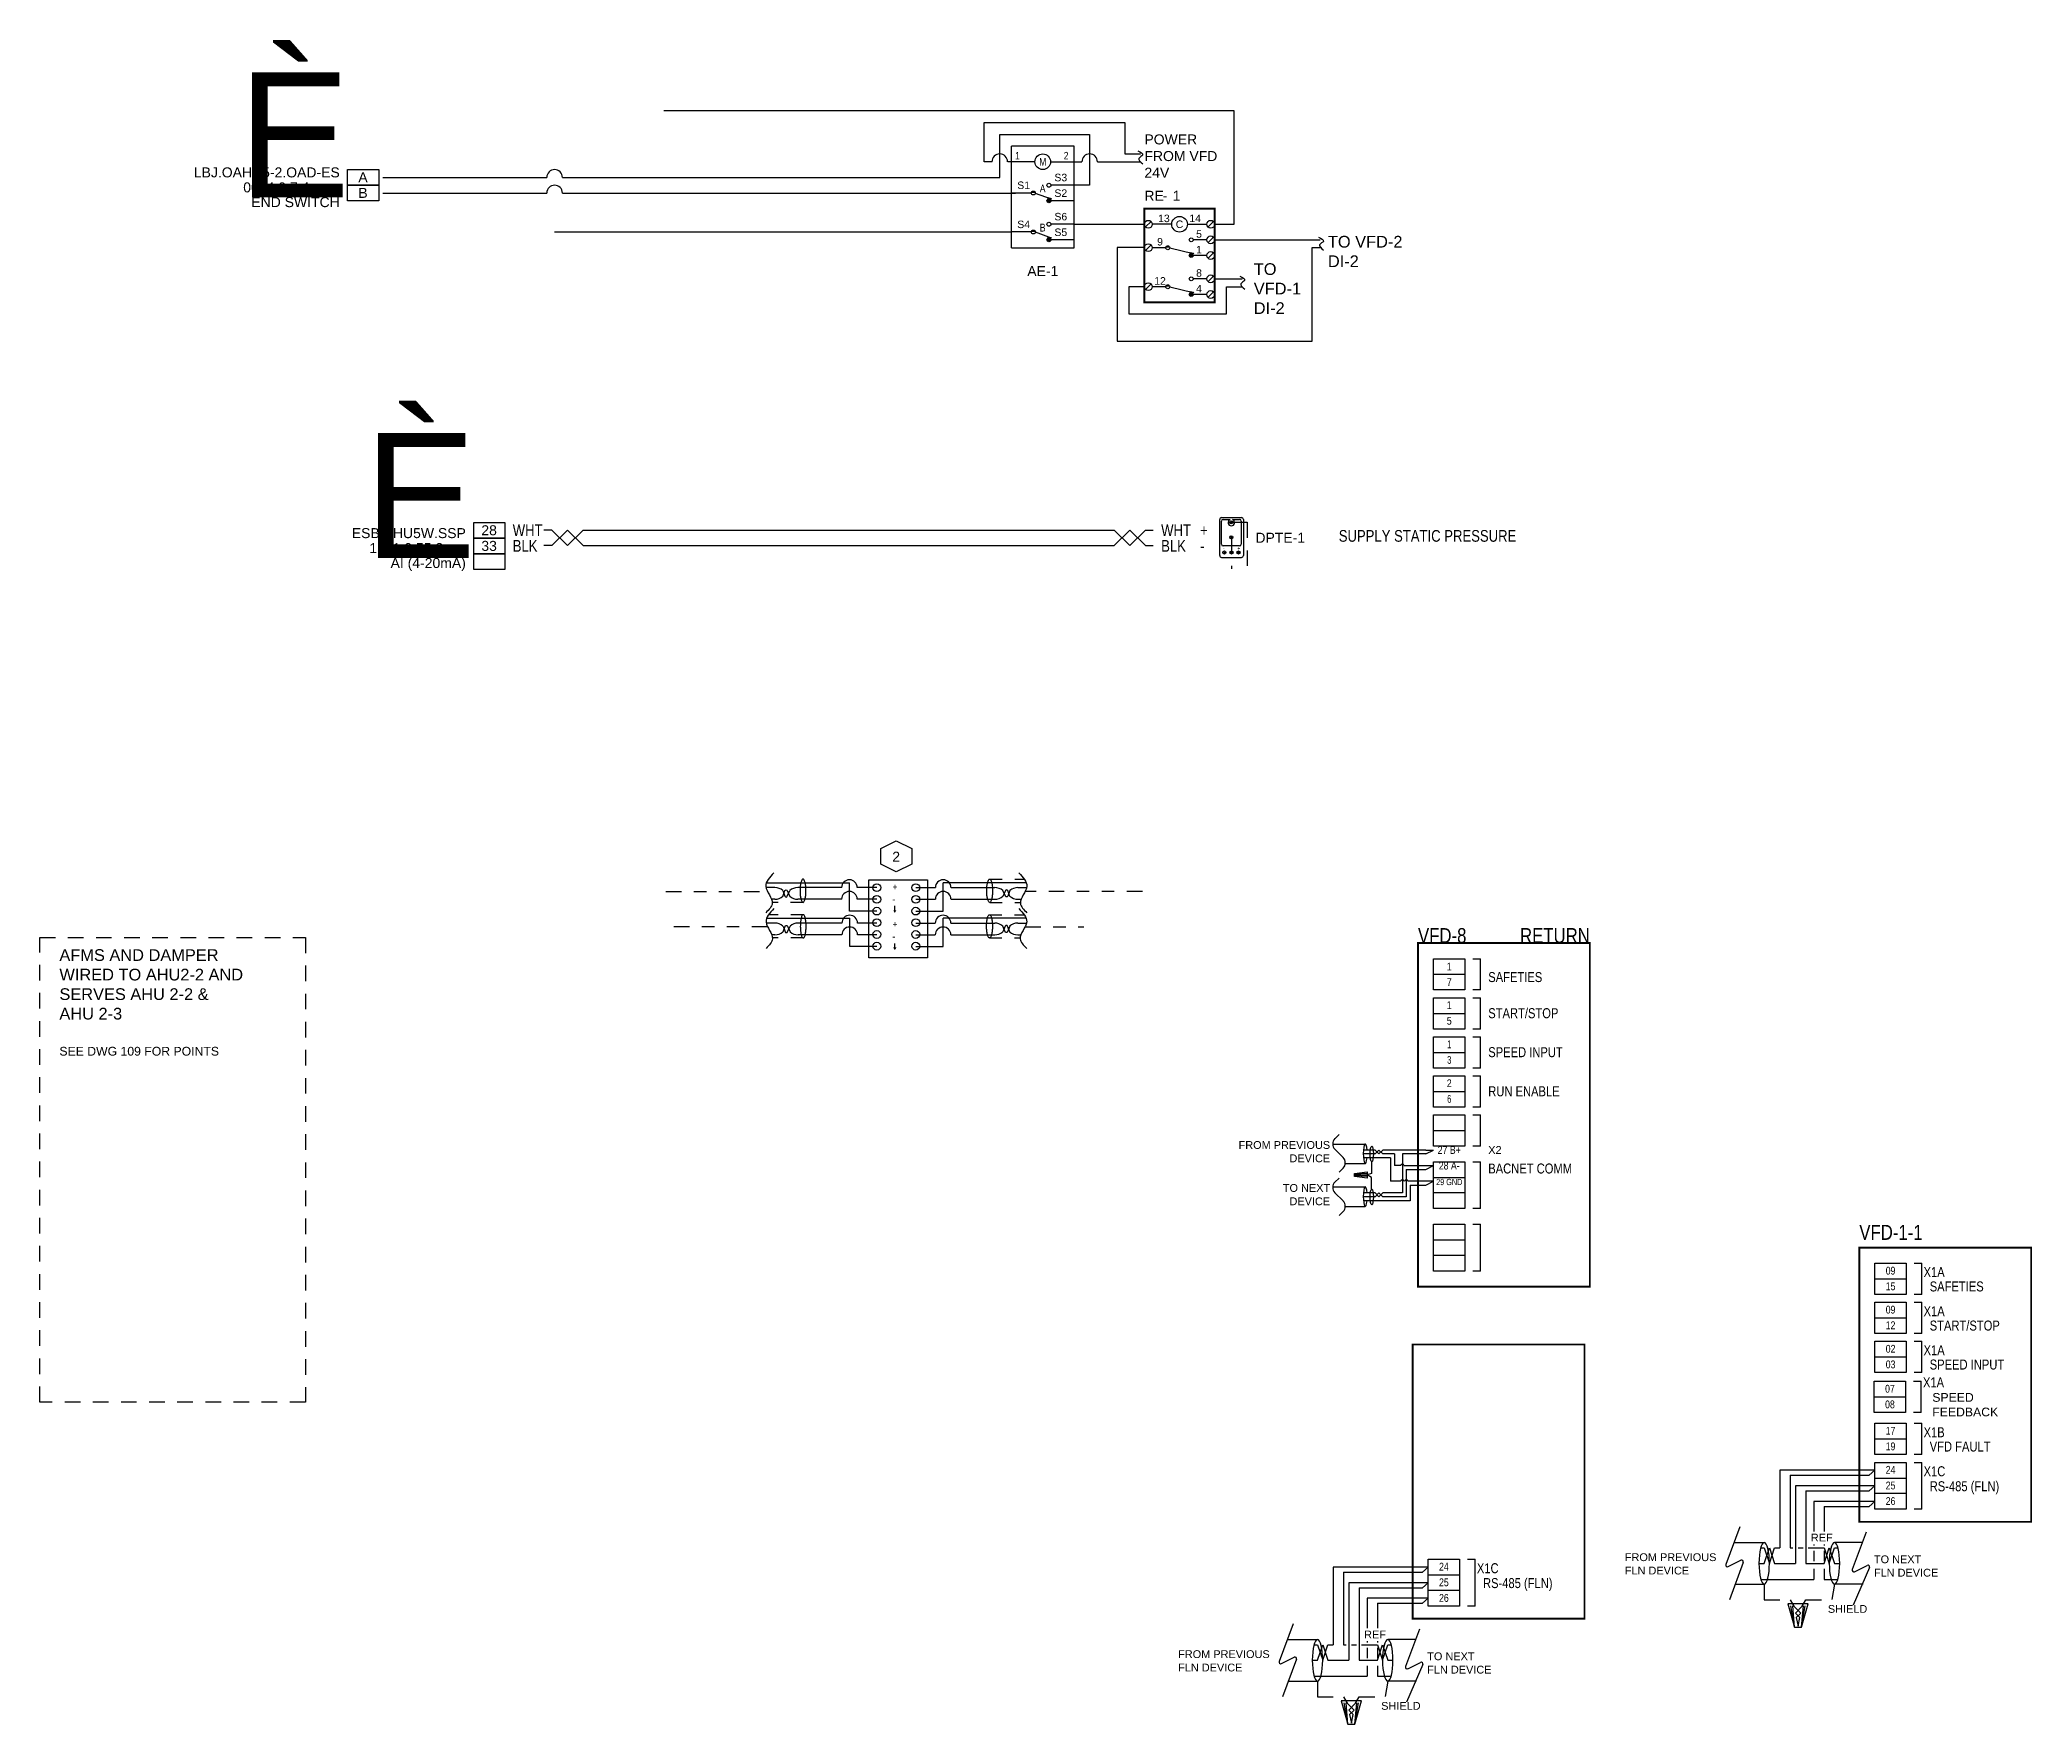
# Model space of a CAD drawing. Header units: inches. Extents: x 2 to 34.6, y 1.2 to 19.3.
# Drawn here: x 18.66 to 34.6, y 1.19 to 14.67 of the extents above; entities that cross this region are included whole.
import ezdxf
from ezdxf.enums import TextEntityAlignment as Align

# ---------------------------------------------------------------- set-up
doc = ezdxf.new("R2010")
doc.units = ezdxf.units.IN
doc.header["$LTSCALE"] = 0.25
doc.header["$MEASUREMENT"] = 0
for name, pattern in [('BLN', [1.25, 0.5, -0.25, 0, -0.25, 0, -0.25]), ('DASHED', [0.75, 0.5, -0.25]), ('PNEU', [0.09375, 0.0625, -0.03125])]:
    doc.linetypes.add(name, pattern=pattern)
for name, color, linetype in [('BLN', 5, 'BLN'), ('ELECTRIC', 1, 'Continuous'), ('MECHSYS', 7, 'Continuous'), ('SHIELD', 130, 'DASHED'), ('WIRE', 1, 'Continuous')]:
    doc.layers.add(name, color=color, linetype=linetype)
doc.styles.add('NEWTXT', font='newtxt')
doc.styles.get("Standard").update_dxf_attribs({"font": 'arial.ttf'})

msp = doc.modelspace()

# ---------------------------------------------------------------- texts
at = {"color": 3, "linetype": 'DASHED', "width": 0.8}
for s, p in [('WHT', (22.445, 10.699)), ('WHT', (27.633, 10.699)), ('+', (27.945, 10.699)), ('BLK', (22.445, 10.574)), ('BLK', (27.633, 10.574)), ('-', (27.945, 10.574))]:
    msp.add_text(s, height=0.0938, dxfattribs=at).set_placement(p)
at = {"color": 1, "width": 0.8}
msp.add_text('SUPPLY STATIC PRESSURE', height=0.09375, dxfattribs=at).set_placement((29.054, 10.654))
at = {"color": 7, "linetype": 'DASHED', "width": 0.8}
msp.add_text('VFD-1-1', height=0.12, dxfattribs=at).set_placement((33.219, 5.067))
at = {"color": 1, "linetype": 'DASHED', "width": 0.8}
for s, p in [('09', (33.469, 4.789)), ('15', (33.469, 4.664)), ('09', (33.469, 4.477)), ('12', (33.469, 4.352)), ('02', (33.469, 4.164)), ('03', (33.469, 4.039)), ('07', (33.464, 3.844)), ('08', (33.464, 3.719)), ('17', (33.469, 3.508)), ('19', (33.469, 3.383)), ('24', (33.469, 3.195)), ('25', (33.469, 3.07)), ('26', (33.469, 2.945)), ('24', (29.895, 2.42)), ('25', (29.895, 2.295)), ('26', (29.895, 2.17))]:
    msp.add_text(s, height=0.0625, dxfattribs=at).set_placement(p, align=Align.CENTER)
at = {"color": 7, "linetype": 'Continuous', "width": 0.8}
for s, p in [('X1A', (33.733, 4.769)), ('SAFETIES', (33.782, 4.654)), ('X1A', (33.733, 4.456)), ('START/STOP', (33.782, 4.341)), ('X1A', (33.733, 4.144)), ('SPEED INPUT', (33.782, 4.029)), ('X1A', (33.728, 3.886)), ('X1B', (33.733, 3.487)), ('VFD FAULT', (33.782, 3.373)), ('X1C', (33.733, 3.175)), ('RS-485 (FLN)', (33.782, 3.055)), ('X1C', (30.159, 2.399)), ('RS-485 (FLN)', (30.208, 2.28))]:
    msp.add_text(s, height=0.08, dxfattribs=at).set_placement(p)
at = {"layer": 'MECHSYS', "color": 7}
for s, p in [('FROM PREVIOUS', (28.985, 5.795)), ('DEVICE', (28.985, 5.688)), ('TO NEXT', (28.985, 5.451)), ('DEVICE', (28.985, 5.344))]:
    msp.add_text(s, height=0.0625, dxfattribs=at).set_placement(p, align=Align.RIGHT)
at = {"layer": 'MECHSYS'}
msp.add_text('X2', height=0.0625, dxfattribs=at).set_placement((30.25, 5.755))
at = {"layer": 'MECHSYS', "attachment_point": 1}
for s, width, heights, insert, char_height in [('POWER FROM VFD 24V', 0.71875, [0], (27.499, 13.914), 0.08), ('TO VFD-2 DI-2', 0.71875, [0], (28.967, 13.102), 0.09375), ('TO VFD-1 DI-2', 0.40625, [0], (28.374, 12.883), 0.09375), ('+', 0.06222, [0.0521], (25.483, 7.917), 0.05), ('-', 0.06222, [0.0521], (25.483, 7.818), 0.05), ('+', 0.06222, [0.0521], (25.483, 7.619), 0.05), ('-', 0.06222, [0.0521], (25.483, 7.52), 0.05), ('AFMS AND DAMPER WIRED TO AHU2-2 AND SERVES AHU 2-2 & AHU 2-3\\P\\P{\\H0.74667x;SEE DWG 109 FOR POINTS}', 1.5, [0], (18.818, 7.393), 0.09375), ('SPEED FEEDBACK', 0.75, [0], (33.803, 3.841), 0.07)]:
    msp.add_mtext_dynamic_manual_height_columns(s, width=width, gutter_width=0.469, heights=heights, dxfattribs=dict(at, insert=insert, char_height=char_height))

# ---------------------------------------------------------------- blocks, each defined once
blk = doc.blocks.new('_SYSPTDI')
at = {"color": 1, "linetype": 'Continuous'}
for p, q in [((-0.25, 0.25), (0, 0.25)), ((-0.25, 0.125), (-0.25, 0.25)), ((0, 0.25), (0, 0.125)), ((-0.25, 0.125), (0, 0.125)), ((0, 0.125), (-0.25, 0.125)), ((-0.25, 0), (-0.25, 0.125)), ((0, 0), (-0.25, 0)), ((0, 0.125), (0, 0))]:
    blk.add_line(p, q, dxfattribs=at)
at = {"color": 7, "linetype": 'Continuous', "style": 'NEWTXT', "flags": 8}
blk.add_attdef('%%200', (-1.125, 0.028), '', height=1, dxfattribs=at)
at = {"color": 4, "linetype": 'Continuous', "flags": 8}
blk.add_attdef('PTNAME', text='', height=0.08, dxfattribs=at).set_placement((-0.313, 0.188), align=Align.RIGHT)
at = {"color": 1, "linetype": 'Continuous'}
for tag, p in [('TERM1', (-0.126, 0.188)), ('TERM2', (-0.126, 0.063))]:
    blk.add_attdef(tag, text='', height=0.08, dxfattribs=at).set_placement(p, align=Align.MIDDLE)
at = {"color": 7, "linetype": 'Continuous', "flags": 8}
for tag, p in [('T', (-1.085, 0.068)), ('CC', (-0.965, 0.068)), ('L', (-0.765, 0.068)), ('SS', (-0.655, 0.068)), ('PP', (-0.445, 0.068))]:
    blk.add_attdef(tag, p, '', height=0.08, dxfattribs=at)
blk.add_attdef('POINFUNC', text='', height=0.08, dxfattribs=at).set_placement((-0.312, -0.051), align=Align.RIGHT)
blk = doc.blocks.new('E2PACT24V')
for p, q in [((0.25, 0.125), (-0.25, 0.125)), ((-0.25, -0.688), (-0.25, 0.125)), ((0.25, -0.688), (0.25, 0.125)), ((-0.25, -0.688), (0.25, -0.688))]:
    blk.add_line(p, q)
at = {"color": 1}
for p, q in [((-0.062, 0), (-0.25, 0)), ((0.062, 0), (0.25, 0)), ((-0.091, -0.25), (-0.25, -0.25)), ((-0.06, -0.25), (0.066, -0.297)), ((0.04, -0.287), (0.038, -0.293)), ((0.038, -0.293), (0.065, -0.3)), ((0.04, -0.287), (0.066, -0.294)), ((0.25, -0.188), (0.065, -0.188)), ((0.066, -0.294), (0.065, -0.3)), ((0.25, -0.312), (0.065, -0.312)), ((-0.091, -0.562), (-0.25, -0.562)), ((-0.06, -0.562), (0.066, -0.609)), ((0.04, -0.6), (0.038, -0.606)), ((0.038, -0.606), (0.065, -0.612)), ((0.04, -0.6), (0.066, -0.607)), ((0.25, -0.5), (0.065, -0.5)), ((0.066, -0.607), (0.065, -0.612)), ((0.25, -0.625), (0.065, -0.625))]:
    blk.add_line(p, q, dxfattribs=at)
at = {"color": 1, "const_width": 0.0156}
for points in [[(-0.068, -0.25, 1), (-0.083, -0.25, 1)], [(-0.068, -0.562, 1), (-0.083, -0.562, 1)]]:
    blk.add_lwpolyline(points, format="xyb", dxfattribs=at)
for points in [[(0.042, -0.312, 1), (0.057, -0.312, 1)], [(0.042, -0.625, 1), (0.057, -0.625, 1)]]:
    blk.add_lwpolyline(points, format="xyb", close=True, dxfattribs=at)
at = {"color": 1}
for centre, radius in [((0, 0), 0.0625), ((-0.076, -0.25), 0.0156), ((0.049, -0.188), 0.0156), ((0.049, -0.312), 0.0156), ((-0.076, -0.562), 0.0156), ((0.049, -0.5), 0.0156), ((0.049, -0.625), 0.0156)]:
    blk.add_circle(centre, radius, dxfattribs=at)
at = {"width": 0.8}
for s, p in [('M', (0, 0)), ('A', (-0.001, -0.214)), ('B', (-0.001, -0.527))]:
    blk.add_text(s, height=0.0625, dxfattribs=at).set_placement(p, align=Align.MIDDLE)
at = {"width": 0.8, "flags": 8}
blk.add_attdef('LINE', (-0.221, 0.019), '', height=0.06, dxfattribs=at)
blk.add_attdef('NEUTRAL', text='', height=0.06, dxfattribs=at).set_placement((0.205, 0.019), align=Align.RIGHT)
at = {"flags": 8}
for p in [(-0.153, -0.189), (0.144, -0.127), (0.144, -0.252), (-0.153, -0.501), (0.144, -0.439), (0.144, -0.564)]:
    blk.add_attdef('TAG', text='', height=0.06, dxfattribs=at).set_placement(p, align=Align.MIDDLE)
at = {"color": 1}
for tag, p in [('AE', (0, -0.875)), ('DESC', (0, -1))]:
    blk.add_attdef(tag, text='', height=0.08, dxfattribs=at).set_placement(p, align=Align.MIDDLE)
blk = doc.blocks.new('SCREW')
blk.add_line((-0.022, -0.022), (0.022, 0.022))
blk.add_circle((0, 0), 0.0312)
blk = doc.blocks.new('_EREGP2P')
at = {"color": 1}
for p, q in [((-0.062, 0), (-0.219, 0)), ((0.062, 0), (0.219, 0)), ((0.219, -0.125), (0.109, -0.125)), ((-0.109, -0.188), (-0.219, -0.188)), ((-0.078, -0.188), (0.11, -0.234)), ((0.084, -0.225), (0.082, -0.231)), ((0.082, -0.231), (0.109, -0.237)), ((0.084, -0.225), (0.111, -0.232)), ((0.111, -0.232), (0.109, -0.237)), ((0.219, -0.25), (0.109, -0.25)), ((0.219, -0.437), (0.109, -0.437)), ((-0.109, -0.5), (-0.219, -0.5)), ((-0.078, -0.5), (0.11, -0.547)), ((0.084, -0.537), (0.082, -0.543)), ((0.082, -0.543), (0.109, -0.55)), ((0.084, -0.537), (0.111, -0.544)), ((0.111, -0.544), (0.109, -0.55)), ((0.219, -0.562), (0.109, -0.562))]:
    blk.add_line(p, q, dxfattribs=at)
at = {"const_width": 0.015}
blk.add_lwpolyline([(-0.281, 0.125), (-0.281, -0.625), (0.281, -0.625), (0.281, 0.125)], close=True, dxfattribs=at)
at = {"color": 1, "const_width": 0.0156}
for points in [[(-0.086, -0.188, 1), (-0.102, -0.188, 1)], [(-0.086, -0.5, 1), (-0.102, -0.5, 1)]]:
    blk.add_lwpolyline(points, format="xyb", dxfattribs=at)
for points in [[(0.086, -0.25, 1), (0.102, -0.25, 1)], [(0.086, -0.562, 1), (0.102, -0.562, 1)]]:
    blk.add_lwpolyline(points, format="xyb", close=True, dxfattribs=at)
at = {"color": 1}
for centre, radius in [((0, 0), 0.0625), ((0.094, -0.125), 0.0156), ((-0.094, -0.188), 0.0156), ((0.094, -0.25), 0.0156), ((0.094, -0.437), 0.0156), ((-0.094, -0.5), 0.0156), ((0.094, -0.562), 0.0156)]:
    blk.add_circle(centre, radius, dxfattribs=at)
at = {"layer": 'MECHSYS'}
blk.add_point((-0.281, 0.125), dxfattribs=at)
at = {"color": 1}
for p in [(-0.25, 0), (0.25, 0), (-0.25, -0.188), (0.25, -0.125), (0.25, -0.25), (-0.25, -0.5), (0.25, -0.437), (0.25, -0.562)]:
    blk.add_blockref('SCREW', p, dxfattribs=at)
for tag, p, height, flags in [('C1', (-0.44, 0.409), 0.001, 9), ('R', (-0.361, 0.188), 0.08, 8), ('C2', (0.345, 0.174), 0.001, 9)]:
    blk.add_attdef(tag, p, '', height=height, dxfattribs=dict(flags=flags))
at = {"color": 1, "flags": 8}
for tag, p in [('CS', (-0.281, 0.188)), ('-', (-0.135, 0.187))]:
    blk.add_attdef(tag, p, '', height=0.08, dxfattribs=at)
at = {"color": 1}
blk.add_attdef('NNN', (-0.055, 0.188), '', height=0.08, dxfattribs=at)
at = {"color": 6, "flags": 8}
blk.add_attdef('QTY', (0.138, 0.187), '', height=0.08, dxfattribs=at)
at = {"flags": 8}
for tag, p in [('COIL-L', (-0.125, 0.047)), ('COIL', (0, 0)), ('COIL-R', (0.125, 0.047)), ('TAG', (-0.156, -0.141)), ('TAG', (0.156, -0.078)), ('TAG', (0.156, -0.203)), ('TAG', (-0.156, -0.453)), ('TAG', (0.156, -0.391)), ('TAG', (0.156, -0.516))]:
    blk.add_attdef(tag, text='', height=0.06, dxfattribs=at).set_placement(p, align=Align.MIDDLE)
at = {"layer": 'MECHSYS', "flags": 9}
blk.add_attdef('PARTNO', (-0.262, 0.315), '', height=0.08, dxfattribs=at)
blk = doc.blocks.new('_SYSPTAI')
at = {"color": 1, "linetype": 'Continuous'}
for p, q in [((-0.25, 0.375), (0, 0.375)), ((-0.25, 0.25), (-0.25, 0.375)), ((0, 0.375), (0, 0.25)), ((-0.25, 0.25), (0, 0.25)), ((0, 0.25), (-0.25, 0.25)), ((-0.25, 0.125), (-0.25, 0.25)), ((0, 0.25), (0, 0.125)), ((-0.25, 0.125), (0, 0.125)), ((0, 0.125), (-0.25, 0.125)), ((-0.25, 0), (-0.25, 0.125)), ((0, 0), (-0.25, 0)), ((0, 0.125), (0, 0))]:
    blk.add_line(p, q, dxfattribs=at)
at = {"color": 7, "linetype": 'Continuous', "style": 'NEWTXT', "flags": 8}
blk.add_attdef('%%200', (-1.125, 0.09), '', height=1, dxfattribs=at)
at = {"color": 4, "linetype": 'Continuous', "flags": 8}
blk.add_attdef('PTNAME', text='', height=0.08, dxfattribs=at).set_placement((-0.313, 0.25), align=Align.RIGHT)
at = {"color": 1, "linetype": 'Continuous'}
for tag, p in [('TERM1', (-0.126, 0.313)), ('TERM2', (-0.126, 0.188)), ('TERM3', (-0.126, 0.063))]:
    blk.add_attdef(tag, text='', height=0.08, dxfattribs=at).set_placement(p, align=Align.MIDDLE)
at = {"color": 7, "linetype": 'Continuous', "flags": 8}
for tag, p in [('T', (-1.085, 0.13)), ('CC', (-0.965, 0.13)), ('L', (-0.765, 0.13)), ('SS', (-0.655, 0.13)), ('PP', (-0.445, 0.13))]:
    blk.add_attdef(tag, p, '', height=0.08, dxfattribs=at)
blk.add_attdef('POINFUNC', text='', height=0.08, dxfattribs=at).set_placement((-0.312, 0.011), align=Align.RIGHT)
blk = doc.blocks.new('DPTE')
for p, q in [((0.031, 0.084), (0.031, -0.204)), ((0.046, -0.114), (0.046, 0.072)), ((0.047, 0.1), (0.205, 0.1)), ((0.058, 0.084), (0.114, 0.084)), ((0.134, 0.084), (0.191, 0.084)), ((0.204, 0.072), (0.204, -0.114)), ((0.221, 0.084), (0.221, -0.204)), ((0.191, -0.127), (0.058, -0.127)), ((0.047, -0.219), (0.205, -0.219)), ((0.061, -0.189), (0.077, -0.172)), ((0.118, -0.189), (0.134, -0.172)), ((0.173, -0.189), (0.19, -0.172))]:
    blk.add_line(p, q)
at = {"color": 3, "linetype": 'DASHED'}
for p, q in [((0.125, 0.062), (0.25, 0.062)), ((0.25, 0.062), (0.25, -0.312)), ((0.125, -0.062), (0.125, -0.312))]:
    blk.add_line(p, q, dxfattribs=at)
for centre, radius in [((0.124, 0.061), 0.0124), ((0.124, 0.06), 0.00619), ((0.124, -0.058), 0.0124), ((0.124, -0.058), 0.00619), ((0.069, -0.18), 0.0124), ((0.126, -0.18), 0.0124), ((0.182, -0.18), 0.0124)]:
    blk.add_circle(centre, radius)
for centre, radius, start, end in [((0.047, 0.084), 0.0158, 90, 180), ((0.058, 0.072), 0.0127, 90, 180), ((0.124, 0.06), 0.0261, 113.0589, 66.9411), ((0.191, 0.072), 0.0127, 0, 90), ((0.205, 0.084), 0.0158, 0, 90), ((0.058, -0.114), 0.0127, 180, 270), ((0.191, -0.114), 0.0127, 270, 0), ((0.047, -0.204), 0.0158, 180, 270), ((0.205, -0.204), 0.0158, 270, 0)]:
    blk.add_arc(centre, radius, start, end)
for s, p in [('-', (0.058, -0.161)), ('+', (0.173, -0.16))]:
    blk.add_text(s, height=0.0275).set_placement(p)
at = {"color": 1}
blk.add_attdef('TAG', text='', height=0.08, dxfattribs=at).set_placement((0.516, -0.062), align=Align.MIDDLE)
blk = doc.blocks.new('_SYSITAG')
for p, q in [((-0.125, 0.062), (0, 0.125)), ((-0.125, -0.062), (-0.125, 0.062)), ((0, 0.125), (0.125, 0.062)), ((0.125, 0.062), (0.125, -0.062)), ((0, -0.125), (-0.125, -0.062)), ((0.125, -0.062), (0, -0.125))]:
    blk.add_line(p, q)
at = {"color": 1}
blk.add_attdef('TERMTAG', text='', height=0.08, dxfattribs=at).set_placement((-0.001, -0.002), align=Align.MIDDLE)
blk = doc.blocks.new('_LINSQB')
for p, q in [((0, 0.125), (-0.027, 0.098)), ((-0.027, 0.027), (0.027, -0.027)), ((0.027, -0.098), (0, -0.125))]:
    blk.add_line(p, q)
for centre, start, end in [((0.008, 0.063), 135, 225), ((-0.008, -0.063), 315, 45)]:
    blk.add_arc(centre, 0.05, start, end)
blk = doc.blocks.new('_EMWRNUT')
for p, q in [((-0.05, 0), (-0.025, 0.2)), ((0.05, 0), (-0.05, 0)), ((-0.025, 0.2), (0.025, 0.2)), ((-0.025, 0), (-0.0125, 0.2)), ((0, 0.2), (0, 0)), ((0.025, 0), (0.0125, 0.2)), ((0.025, 0.2), (0.05, 0))]:
    blk.add_line(p, q)
blk = doc.blocks.new('DUALVFD')
at = {"color": 1, "linetype": 'Continuous'}
for p, q in [((0.125, 2.5), (0.125, 2.625)), ((0.125, 2.625), (0.375, 2.625)), ((0.375, 2.625), (0.375, 2.5)), ((0.125, 2.5), (0.375, 2.5)), ((0.125, 2.375), (0.125, 2.5)), ((0.375, 2.5), (0.375, 2.375)), ((0.375, 2.375), (0.125, 2.375)), ((0.125, 2.312), (0.375, 2.312)), ((0.125, 2.187), (0.125, 2.312)), ((0.375, 2.312), (0.375, 2.187)), ((0.125, 2.062), (0.125, 2.187)), ((0.125, 2.187), (0.375, 2.187)), ((0.375, 2.187), (0.375, 2.062)), ((0.375, 2.062), (0.125, 2.062)), ((0.125, 2), (0.375, 2)), ((0.125, 1.875), (0.125, 2)), ((0.375, 2), (0.375, 1.875)), ((0.125, 1.75), (0.125, 1.875)), ((0.125, 1.875), (0.375, 1.875)), ((0.375, 1.875), (0.375, 1.75)), ((0.375, 1.75), (0.125, 1.75)), ((0.125, 1.687), (0.375, 1.687)), ((0.125, 1.562), (0.125, 1.687)), ((0.375, 1.687), (0.375, 1.562)), ((0.125, 1.437), (0.125, 1.562)), ((0.125, 1.562), (0.375, 1.562)), ((0.375, 1.437), (0.125, 1.437)), ((0.375, 1.562), (0.375, 1.437)), ((0.125, 1.375), (0.375, 1.375)), ((0.125, 1.25), (0.125, 1.375)), ((0.375, 1.375), (0.375, 1.25)), ((0.125, 1.125), (0.125, 1.25)), ((0.125, 1.25), (0.375, 1.25)), ((0.375, 1.125), (0.125, 1.125)), ((0.375, 1.25), (0.375, 1.125)), ((0.125, 1), (0.375, 1)), ((0.125, 0.875), (0.125, 1)), ((0.375, 1), (0.375, 0.875)), ((0.125, 0.75), (0.125, 0.875)), ((0.125, 0.875), (0.375, 0.875)), ((0.375, 0.875), (0.375, 0.75)), ((0.375, 0.75), (0.125, 0.75)), ((0.125, 0.625), (0.125, 0.75)), ((0.375, 0.75), (0.375, 0.625)), ((0.375, 0.625), (0.125, 0.625)), ((0.125, 0.5), (0.375, 0.5)), ((0.125, 0.375), (0.125, 0.5)), ((0.375, 0.5), (0.375, 0.375)), ((0.125, 0.25), (0.125, 0.375)), ((0.125, 0.375), (0.375, 0.375)), ((0.375, 0.375), (0.375, 0.25)), ((0.375, 0.25), (0.125, 0.25)), ((0.125, 0.125), (0.125, 0.25)), ((0.375, 0.25), (0.375, 0.125)), ((0.375, 0.125), (0.125, 0.125))]:
    blk.add_line(p, q, dxfattribs=at)
at = {"color": 7, "linetype": 'Continuous'}
for p, q in [((0.438, 2.625), (0.5, 2.625)), ((0.5, 2.375), (0.5, 2.625)), ((0.5, 2.375), (0.438, 2.375)), ((0.438, 2.312), (0.5, 2.312)), ((0.5, 2.062), (0.5, 2.312)), ((0.5, 2.062), (0.438, 2.062)), ((0.438, 2), (0.5, 2)), ((0.5, 1.75), (0.5, 2)), ((0.5, 1.75), (0.438, 1.75)), ((0.438, 1.687), (0.5, 1.687)), ((0.5, 1.437), (0.5, 1.687)), ((0.5, 1.437), (0.438, 1.437)), ((0.438, 1.375), (0.5, 1.375)), ((0.5, 1.125), (0.5, 1.375)), ((0.5, 1.125), (0.438, 1.125)), ((0.438, 1), (0.5, 1)), ((0.5, 0.625), (0.5, 1)), ((0.5, 0.625), (0.438, 0.625)), ((0.438, 0.5), (0.5, 0.5)), ((0.5, 0.125), (0.5, 0.5)), ((0.5, 0.125), (0.438, 0.125))]:
    blk.add_line(p, q, dxfattribs=at)
at = {"color": 7, "linetype": 'Continuous', "const_width": 0.015}
blk.add_lwpolyline([(0, 0), (0, 2.75), (1.375, 2.75), (1.375, 0)], close=True, dxfattribs=at)
at = {"color": 7, "linetype": 'DASHED', "width": 0.8, "flags": 8}
blk.add_attdef('EQUIP', (0, 2.812), '', height=0.12, dxfattribs=at)
blk.add_attdef('LOCAL', text='', height=0.12, dxfattribs=at).set_placement((1.375, 2.812), align=Align.RIGHT)
at = {"color": 1, "linetype": 'DASHED', "width": 0.8, "flags": 8}
for p in [(0.25, 2.534), (0.25, 2.409), (0.25, 2.222), (0.25, 2.097), (0.25, 1.909), (0.25, 1.784), (0.25, 1.597), (0.25, 1.472), (0.25, 1.284), (0.25, 1.159), (0.25, 0.909), (0.25, 0.784), (0.25, 0.659), (0.25, 0.409), (0.25, 0.284), (0.25, 0.159)]:
    blk.add_attdef('TAG', text='', height=0.0625, dxfattribs=at).set_placement(p, align=Align.CENTER)
at = {"color": 7, "linetype": 'Continuous', "width": 0.8, "flags": 8}
for p in [(0.562, 2.461), (0.562, 2.149), (0.562, 1.836), (0.562, 1.524), (0.562, 1.211), (0.562, 0.774), (0.562, 0.274)]:
    blk.add_attdef('TERMD', p, '', height=0.08, dxfattribs=at)
blk = doc.blocks.new('BACNET 3 wire VFDs')
at = {"layer": 'ELECTRIC'}
for p, q in [((0, 0), (-0.761, 0)), ((-0.047, -0.04), (0, 0)), ((-0.678, -0.04), (-0.047, -0.04)), ((0, -0.125), (-0.636, -0.125)), ((-0.047, -0.165), (0, -0.125)), ((-0.553, -0.165), (-0.047, -0.165)), ((-0.886, -0.621), (-0.844, -0.746)), ((-0.886, -0.746), (-0.844, -0.621)), ((-0.844, -0.746), (-0.803, -0.621)), ((-0.844, -0.621), (-0.803, -0.746)), ((-0.678, -0.621), (-0.657, -0.621)), ((-0.407, -0.621), (-0.365, -0.746)), ((-0.407, -0.746), (-0.365, -0.621)), ((-0.365, -0.746), (-0.324, -0.621)), ((-0.365, -0.621), (-0.324, -0.746)), ((-0.927, -0.746), (-0.886, -0.746)), ((-0.803, -0.746), (-0.636, -0.746)), ((-0.553, -0.746), (-0.407, -0.746)), ((-0.324, -0.746), (-0.282, -0.746))]:
    blk.add_line(p, q, dxfattribs=at)
at = {"layer": 'MECHSYS', "color": 1}
for p, q in [((-0.761, 0), (-0.761, -0.621)), ((-0.678, -0.04), (-0.678, -0.621)), ((-0.636, -0.125), (-0.636, -0.746)), ((-0.553, -0.165), (-0.553, -0.746))]:
    blk.add_line(p, q, dxfattribs=at)
at = {"layer": 'MECHSYS', "color": 2}
for p, q in [((-0.49, -0.25), (-0.49, -0.49)), ((0, -0.25), (-0.49, -0.25)), ((-0.407, -0.29), (-0.407, -0.49)), ((-0.407, -0.29), (-0.047, -0.29)), ((-0.047, -0.29), (0, -0.25)), ((-0.49, -0.594), (-0.49, -0.604)), ((-0.407, -0.594), (-0.407, -0.604))]:
    blk.add_line(p, q, dxfattribs=at)
at = {"layer": 'MECHSYS'}
for p, q in [((-1.082, -0.455), (-1.192, -0.755)), ((-1.128, -0.58), (-0.886, -0.58)), ((-0.102, -0.58), (-0.324, -0.58)), ((-0.071, -0.496), (-0.182, -0.796)), ((-1.174, -0.772), (-1.073, -0.721)), ((-1.054, -0.738), (-1.165, -1.038)), ((-0.044, -0.78), (-0.175, -1.08)), ((-0.163, -0.813), (-0.062, -0.763)), ((-1.119, -0.913), (-0.886, -0.913)), ((-0.093, -0.913), (-0.324, -0.913)), ((-0.533, -1.071), (-0.697, -1.071)), ((-0.697, -1.071), (-0.644, -1.257)), ((-0.644, -1.257), (-0.672, -1.086)), ((-0.644, -1.257), (-0.658, -1.086)), ((-0.587, -1.257), (-0.533, -1.071)), ((-0.587, -1.257), (-0.558, -1.086)), ((-0.587, -1.257), (-0.572, -1.086)), ((-0.644, -1.257), (-0.587, -1.257))]:
    blk.add_line(p, q, dxfattribs=at)
at = {"layer": 'MECHSYS', "color": 4}
for p, q in [((-0.678, -1.038), (-0.649, -1.09)), ((-0.649, -1.09), (-0.594, -1.145)), ((-0.636, -1.145), (-0.581, -1.09)), ((-0.581, -1.09), (-0.553, -1.038)), ((-0.636, -1.145), (-0.6, -1.18)), ((-0.63, -1.18), (-0.594, -1.145)), ((-0.63, -1.18), (-0.615, -1.249)), ((-0.615, -1.249), (-0.6, -1.18))]:
    blk.add_line(p, q, dxfattribs=at)
at = {"layer": 'MECHSYS'}
for centre, start, end in [((-1.18, -0.76), 156.8014, 296.5651), ((-1.067, -0.733), 336.8014, 116.5651), ((-0.169, -0.801), 156.8014, 296.5651), ((-0.056, -0.775), 336.8014, 116.5651)]:
    blk.add_arc(centre, 0.0133, start, end, dxfattribs=at)
at = {"layer": 'MECHSYS', "color": 4, "extrusion": (0, 0, -1)}
for centre in [(-0.886, -0.746), (-0.324, -0.746)]:
    blk.add_ellipse(centre, major_axis=(0, 0.167), ratio=0.25, dxfattribs=at)
at = {"layer": 'SHIELD'}
for p, q in [((-0.886, -0.913), (-0.886, -1.038)), ((-0.324, -0.913), (-0.344, -1.038)), ((-0.886, -1.038), (-0.678, -1.038)), ((-0.553, -1.038), (-0.344, -1.038))]:
    blk.add_line(p, q, dxfattribs=at)
at = {"layer": 'WIRE'}
for p, q in [((-0.914, -0.621), (-0.886, -0.621)), ((-0.803, -0.621), (-0.761, -0.621)), ((-0.615, -0.621), (-0.573, -0.621)), ((-0.535, -0.621), (-0.407, -0.621)), ((-0.324, -0.621), (-0.296, -0.621))]:
    blk.add_line(p, q, dxfattribs=at)
at = {"layer": 'WIRE', "color": 2}
for p, q in [((-0.49, -0.645), (-0.49, -0.729)), ((-0.49, -0.791), (-0.49, -0.874)), ((-0.407, -0.645), (-0.407, -0.729)), ((-0.407, -0.791), (-0.407, -0.874)), ((-0.913, -0.874), (-0.49, -0.874)), ((-0.407, -0.874), (-0.297, -0.874))]:
    blk.add_line(p, q, dxfattribs=at)
at = {"layer": 'MECHSYS'}
blk.add_text('REF', height=0.0625, dxfattribs=at).set_placement((-0.513, -0.571))
at = {"layer": 'MECHSYS', "color": 7}
for s, p in [('FROM PREVIOUS', (-2.001, -0.728)), ('FLN DEVICE', (-2.001, -0.835)), ('TO NEXT', (-0.008, -0.745)), ('FLN DEVICE', (-0.008, -0.852))]:
    blk.add_text(s, height=0.0625, dxfattribs=at).set_placement(p)
at = {"layer": 'MECHSYS', "color": 4, "linetype": 'DASHED'}
blk.add_text('SHIELD', height=0.0625, dxfattribs=at).set_placement((-0.219, -1.142), align=Align.CENTER)

# ---------------------------------------------------------------- linework, layer by layer
at = {"color": 1}
for p, q in [((22.758, 10.748), (22.695, 10.748)), ((22.883, 10.748), (22.758, 10.623)), ((22.758, 10.748), (22.883, 10.623)), ((23.008, 10.623), (22.883, 10.748)), ((22.883, 10.623), (23.008, 10.748)), ((23.008, 10.748), (27.258, 10.748)), ((27.258, 10.748), (27.383, 10.623)), ((27.383, 10.748), (27.258, 10.623)), ((27.383, 10.623), (27.508, 10.748)), ((27.508, 10.623), (27.383, 10.748)), ((27.508, 10.748), (27.57, 10.748)), ((22.758, 10.623), (22.695, 10.623)), ((23.008, 10.623), (27.258, 10.623)), ((27.508, 10.623), (27.57, 10.623))]:
    msp.add_line(p, q, dxfattribs=at)
for p, q in [((24.542, 7.886), (24.472, 7.886)), ((24.475, 7.925), (25.139, 7.925)), ((25.077, 7.886), (24.726, 7.886)), ((25.358, 7.886), (25.202, 7.886)), ((25.67, 7.886), (25.827, 7.886)), ((26.554, 7.925), (25.889, 7.925)), ((25.952, 7.886), (26.302, 7.886)), ((26.487, 7.886), (26.556, 7.886)), ((24.542, 7.793), (24.516, 7.793)), ((25.077, 7.793), (24.726, 7.793)), ((25.358, 7.793), (25.202, 7.793)), ((25.502, 7.695), (25.502, 7.739)), ((25.67, 7.793), (25.827, 7.793)), ((25.952, 7.793), (26.302, 7.793)), ((26.487, 7.793), (26.513, 7.793)), ((24.543, 7.602), (24.474, 7.602)), ((24.476, 7.641), (25.141, 7.641)), ((24.543, 7.508), (24.517, 7.508)), ((25.078, 7.602), (24.728, 7.602)), ((25.078, 7.508), (24.728, 7.508)), ((25.359, 7.602), (25.203, 7.602)), ((25.359, 7.508), (25.203, 7.508)), ((25.669, 7.602), (25.825, 7.602)), ((25.669, 7.508), (25.825, 7.508)), ((26.552, 7.641), (25.888, 7.641)), ((25.95, 7.602), (26.301, 7.602)), ((25.95, 7.508), (26.301, 7.508)), ((26.485, 7.602), (26.555, 7.602)), ((26.485, 7.508), (26.511, 7.508)), ((25.502, 7.396), (25.502, 7.44))]:
    msp.add_line(p, q)
at = {"color": 7, "linetype": 'PNEU'}
for p, q in [((26.261, 7.954), (26.537, 7.954)), ((24.769, 7.669), (24.493, 7.669)), ((24.768, 7.768), (24.523, 7.768)), ((26.259, 7.669), (26.536, 7.669)), ((26.261, 7.768), (26.505, 7.768)), ((24.769, 7.483), (24.525, 7.483)), ((26.259, 7.483), (26.504, 7.483))]:
    msp.add_line(p, q, dxfattribs=at)
at = {"color": 1, "linetype": 'Continuous'}
for p, q in [((33.344, 4.755), (33.344, 4.88)), ((33.344, 4.88), (33.594, 4.88)), ((33.594, 4.88), (33.594, 4.755)), ((33.344, 4.755), (33.594, 4.755)), ((33.344, 4.63), (33.344, 4.755)), ((33.594, 4.63), (33.344, 4.63)), ((33.594, 4.755), (33.594, 4.63)), ((33.344, 4.567), (33.594, 4.567)), ((33.344, 4.442), (33.344, 4.567)), ((33.594, 4.567), (33.594, 4.442)), ((33.344, 4.317), (33.344, 4.442)), ((33.344, 4.442), (33.594, 4.442)), ((33.594, 4.317), (33.344, 4.317)), ((33.594, 4.442), (33.594, 4.317)), ((33.344, 4.255), (33.594, 4.255)), ((33.344, 4.13), (33.344, 4.255)), ((33.594, 4.255), (33.594, 4.13)), ((33.344, 4.005), (33.344, 4.13)), ((33.344, 4.13), (33.594, 4.13)), ((33.594, 4.005), (33.344, 4.005)), ((33.594, 4.13), (33.594, 4.005)), ((33.339, 3.935), (33.589, 3.935)), ((33.339, 3.81), (33.339, 3.935)), ((33.589, 3.935), (33.589, 3.81)), ((33.339, 3.685), (33.339, 3.81)), ((33.339, 3.81), (33.589, 3.81)), ((33.589, 3.685), (33.339, 3.685)), ((33.589, 3.81), (33.589, 3.685)), ((33.344, 3.599), (33.594, 3.599)), ((33.344, 3.474), (33.344, 3.599)), ((33.594, 3.599), (33.594, 3.474)), ((33.344, 3.349), (33.344, 3.474)), ((33.344, 3.474), (33.594, 3.474)), ((33.594, 3.349), (33.344, 3.349)), ((33.594, 3.474), (33.594, 3.349)), ((33.344, 3.286), (33.594, 3.286)), ((33.344, 3.161), (33.344, 3.286)), ((33.594, 3.286), (33.594, 3.161)), ((33.344, 3.036), (33.344, 3.161)), ((33.344, 3.161), (33.594, 3.161)), ((33.594, 3.036), (33.344, 3.036)), ((33.344, 2.911), (33.344, 3.036)), ((33.594, 3.161), (33.594, 3.036)), ((33.594, 3.036), (33.594, 2.911)), ((33.594, 2.911), (33.344, 2.911)), ((29.77, 2.511), (30.02, 2.511)), ((29.77, 2.386), (29.77, 2.511)), ((30.02, 2.511), (30.02, 2.386)), ((29.77, 2.261), (29.77, 2.386)), ((29.77, 2.386), (30.02, 2.386)), ((30.02, 2.261), (29.77, 2.261)), ((29.77, 2.136), (29.77, 2.261)), ((30.02, 2.386), (30.02, 2.261)), ((30.02, 2.261), (30.02, 2.136)), ((30.02, 2.136), (29.77, 2.136))]:
    msp.add_line(p, q, dxfattribs=at)
at = {"color": 7, "linetype": 'Continuous'}
for p, q in [((33.657, 4.88), (33.719, 4.88)), ((33.719, 4.63), (33.719, 4.88)), ((33.719, 4.63), (33.657, 4.63)), ((33.657, 4.567), (33.719, 4.567)), ((33.719, 4.317), (33.719, 4.567)), ((33.719, 4.317), (33.657, 4.317)), ((33.657, 4.255), (33.719, 4.255)), ((33.719, 4.005), (33.719, 4.255)), ((33.719, 4.005), (33.657, 4.005)), ((33.652, 3.935), (33.714, 3.935)), ((33.714, 3.685), (33.714, 3.935)), ((33.714, 3.685), (33.652, 3.685)), ((33.657, 3.599), (33.719, 3.599)), ((33.719, 3.349), (33.719, 3.599)), ((33.719, 3.349), (33.657, 3.349)), ((33.657, 3.286), (33.719, 3.286)), ((33.719, 2.911), (33.719, 3.286)), ((33.719, 2.911), (33.657, 2.911)), ((30.083, 2.511), (30.145, 2.511)), ((30.145, 2.136), (30.145, 2.511)), ((30.145, 2.136), (30.083, 2.136))]:
    msp.add_line(p, q, dxfattribs=at)
for points in [[(24.791, 7.861, 0.025818), (24.789, 7.899, 0.035483), (24.784, 7.926, 0.074682), (24.774, 7.95, 0.262678), (24.768, 7.954, 0.262678), (24.761, 7.95, 0.074682), (24.751, 7.926, 0.035483), (24.746, 7.899, 0.025818), (24.744, 7.861, 0.025818), (24.746, 7.822, 0.035483), (24.751, 7.795, 0.074682), (24.761, 7.771, 0.262678), (24.768, 7.768, 0.262678), (24.774, 7.771, 0.074682), (24.784, 7.795, 0.035483), (24.789, 7.822, 0.025818)], [(26.237, 7.861, -0.025818), (26.239, 7.899, -0.035483), (26.244, 7.926, -0.074682), (26.254, 7.95, -0.262678), (26.261, 7.954, -0.262678), (26.267, 7.95, -0.074682), (26.277, 7.926, -0.035483), (26.282, 7.899, -0.025818), (26.284, 7.861, -0.025818), (26.282, 7.822, -0.035483), (26.277, 7.795, -0.074682), (26.267, 7.771, -0.262678), (26.261, 7.768, -0.262678), (26.254, 7.771, -0.074682), (26.244, 7.795, -0.035483), (26.239, 7.822, -0.025818)], [(24.792, 7.576, 0.025818), (24.79, 7.614, 0.035483), (24.786, 7.642, 0.074682), (24.776, 7.665, 0.262678), (24.769, 7.669, 0.262678), (24.762, 7.665, 0.074682), (24.753, 7.642, 0.035483), (24.748, 7.614, 0.025818), (24.746, 7.576, 0.025818), (24.748, 7.538, 0.035483), (24.753, 7.51, 0.074682), (24.762, 7.487, 0.262678), (24.769, 7.483, 0.262678), (24.776, 7.487, 0.074682), (24.786, 7.51, 0.035483), (24.79, 7.538, 0.025818)], [(26.236, 7.576, -0.025818), (26.238, 7.614, -0.035483), (26.243, 7.642, -0.074682), (26.253, 7.665, -0.262678), (26.259, 7.669, -0.262678), (26.266, 7.665, -0.074682), (26.276, 7.642, -0.035483), (26.281, 7.614, -0.025818), (26.283, 7.576, -0.025818), (26.281, 7.538, -0.035483), (26.276, 7.51, -0.074682), (26.266, 7.487, -0.262678), (26.259, 7.483, -0.262678), (26.253, 7.487, -0.074682), (26.243, 7.51, -0.035483), (26.238, 7.538, -0.025818)]]:
    msp.add_lwpolyline(points, format="xyb", close=True)
at = {"color": 7, "linetype": 'Continuous', "const_width": 0.015}
for points in [[(33.219, 2.81), (33.219, 5.005), (34.594, 5.005), (34.594, 2.81)], [(29.645, 2.035), (29.645, 4.229), (31.02, 4.229), (31.02, 2.035)]]:
    msp.add_lwpolyline(points, close=True, dxfattribs=at)
for centre in [(25.139, 7.886), (25.139, 7.793), (25.889, 7.886), (25.889, 7.793), (25.141, 7.602), (25.888, 7.602), (25.141, 7.508), (25.888, 7.508)]:
    msp.add_arc(centre, 0.0625, 0, 180)
at = {"color": 4}
for centre in [(29.318, 5.755), (29.318, 5.411)]:
    msp.add_ellipse(centre, major_axis=(0, -0.0625), ratio=0.204334, dxfattribs=at)
at = {"layer": 'BLN'}
for p, q in [((23.67, 7.855), (24.483, 7.855)), ((27.483, 7.855), (26.545, 7.855)), ((24.483, 7.573), (23.67, 7.573)), ((26.545, 7.573), (27.014, 7.573))]:
    msp.add_line(p, q, dxfattribs=at)
at = {"layer": 'ELECTRIC'}
for p, q in [((28.217, 14.102), (23.655, 14.102)), ((28.217, 13.195), (28.217, 14.102)), ((26.217, 13.695), (26.217, 14.008)), ((26.217, 14.008), (27.342, 14.008)), ((26.342, 13.57), (26.342, 13.914)), ((26.342, 13.914), (27.061, 13.914)), ((27.061, 13.914), (27.061, 13.508)), ((27.342, 14.008), (27.342, 13.758)), ((27.342, 13.758), (27.467, 13.758)), ((21.405, 13.57), (22.717, 13.57)), ((22.842, 13.57), (26.342, 13.57)), ((26.28, 13.695), (26.217, 13.695)), ((26.436, 13.695), (26.405, 13.695)), ((26.936, 13.695), (26.999, 13.695)), ((27.124, 13.695), (27.467, 13.695)), ((21.405, 13.445), (22.717, 13.445)), ((22.842, 13.445), (26.467, 13.445)), ((27.061, 13.508), (26.905, 13.508)), ((22.78, 13.133), (26.436, 13.133)), ((26.936, 13.195), (27.499, 13.195)), ((28.061, 13.195), (28.217, 13.195)), ((27.499, 13.008), (27.28, 13.008)), ((27.28, 13.008), (27.28, 12.258)), ((28.061, 13.07), (28.905, 13.07)), ((28.842, 12.258), (28.842, 13.008)), ((28.842, 13.008), (28.905, 13.008)), ((28.061, 12.758), (28.28, 12.758)), ((27.499, 12.695), (27.374, 12.695)), ((27.374, 12.695), (27.374, 12.477)), ((28.155, 12.477), (28.155, 12.695)), ((28.155, 12.695), (28.28, 12.695)), ((27.374, 12.477), (28.155, 12.477)), ((27.28, 12.258), (28.842, 12.258)), ((29.344, 5.755), (29.25, 5.755)), ((29.344, 5.786), (29.251, 5.786)), ((29.344, 5.755), (29.375, 5.786)), ((29.344, 5.786), (29.375, 5.755)), ((29.375, 5.786), (29.406, 5.755)), ((29.375, 5.755), (29.406, 5.786)), ((29.75, 5.786), (29.406, 5.786)), ((29.5, 5.755), (29.406, 5.755)), ((29.5, 5.755), (29.5, 5.661)), ((29.563, 5.755), (29.563, 5.442)), ((29.469, 5.723), (29.251, 5.723)), ((29.469, 5.723), (29.469, 5.536)), ((29.55, 5.661), (29.5, 5.661)), ((29.594, 5.63), (29.594, 5.411)), ((29.344, 5.442), (29.251, 5.442)), ((29.344, 5.411), (29.375, 5.442)), ((29.344, 5.442), (29.375, 5.411)), ((29.375, 5.442), (29.406, 5.411)), ((29.375, 5.411), (29.406, 5.442)), ((29.563, 5.442), (29.406, 5.442)), ((29.55, 5.536), (29.469, 5.536)), ((29.581, 5.536), (29.575, 5.536)), ((29.813, 5.536), (29.606, 5.536)), ((29.625, 5.505), (29.625, 5.38)), ((29.344, 5.411), (29.25, 5.411)), ((29.625, 5.38), (29.251, 5.38)), ((29.594, 5.411), (29.406, 5.411))]:
    msp.add_line(p, q, dxfattribs=at)
at = {"layer": 'ELECTRIC', "color": 1}
for p, q in [((29.75, 5.755), (29.563, 5.755)), ((29.75, 5.755), (29.813, 5.786)), ((29.75, 5.786), (29.813, 5.786)), ((29.575, 5.661), (29.813, 5.661)), ((29.594, 5.63), (29.75, 5.63)), ((29.75, 5.63), (29.813, 5.661)), ((29.625, 5.505), (29.75, 5.505)), ((29.75, 5.505), (29.813, 5.536))]:
    msp.add_line(p, q, dxfattribs=at)
at = {"layer": 'ELECTRIC', "color": 7, "linetype": 'Continuous'}
for points in [[(25.502, 7.684, 0.000667, 0.0267, 0), (25.502, 7.705, 0.0267, 0.0267, 0)], [(25.502, 7.386, 0.000667, 0.0267, 0), (25.502, 7.407, 0.0267, 0.0267, 0)]]:
    msp.add_lwpolyline(points, format="xyseb", dxfattribs=at)
at = {"layer": 'ELECTRIC'}
for centre, radius in [((26.342, 13.695), 0.0625), ((27.061, 13.695), 0.0625), ((22.78, 13.57), 0.0625), ((22.78, 13.445), 0.0625), ((29.563, 5.661), 0.0125), ((29.563, 5.536), 0.0125), ((29.594, 5.536), 0.0125)]:
    msp.add_arc(centre, radius, 0, 180, dxfattribs=at)
at = {"layer": 'MECHSYS'}
for p, q in [((25.139, 7.698), (25.139, 7.925)), ((25.889, 7.698), (25.889, 7.925)), ((25.358, 7.698), (25.139, 7.698)), ((25.67, 7.698), (25.889, 7.698)), ((25.141, 7.414), (25.141, 7.641)), ((25.888, 7.414), (25.888, 7.641)), ((25.359, 7.414), (25.141, 7.414)), ((25.669, 7.414), (25.888, 7.414)), ((29.006, 5.834), (29.266, 5.834)), ((29.106, 5.678), (29.266, 5.678)), ((29.006, 5.491), (29.266, 5.491)), ((29.106, 5.334), (29.266, 5.334))]:
    msp.add_line(p, q, dxfattribs=at)
at = {"layer": 'MECHSYS', "color": 4}
for p, q in [((29.317, 5.598), (29.281, 5.586)), ((29.317, 5.567), (29.281, 5.586)), ((29.317, 5.692), (29.317, 5.598)), ((29.317, 5.473), (29.317, 5.567))]:
    msp.add_line(p, q, dxfattribs=at)
at = {"layer": 'MECHSYS'}
for points in [[(24.606, 7.816), (24.623, 7.862, -0.67428), (24.642, 7.862), (24.662, 7.816)], [(24.606, 7.863), (24.623, 7.817, 0.67428), (24.642, 7.817), (24.662, 7.863)], [(26.422, 7.816), (26.405, 7.862, 0.67428), (26.387, 7.862), (26.366, 7.816)], [(26.422, 7.863), (26.405, 7.817, -0.67428), (26.387, 7.817), (26.366, 7.863)], [(24.608, 7.531), (24.625, 7.577, -0.67428), (24.643, 7.578), (24.664, 7.531)], [(24.608, 7.578), (24.625, 7.532, 0.67428), (24.643, 7.532), (24.664, 7.578)], [(26.421, 7.531), (26.404, 7.577, 0.67428), (26.385, 7.578), (26.365, 7.531)], [(26.421, 7.578), (26.404, 7.532, -0.67428), (26.385, 7.532), (26.365, 7.578)]]:
    msp.add_lwpolyline(points, format="xyb", dxfattribs=at)
msp.add_lwpolyline([(25.295, 7.948), (25.764, 7.948), (25.764, 7.323), (25.295, 7.323)], close=True, dxfattribs=at)
at = {"layer": 'MECHSYS', "linetype": 'DASHED'}
msp.add_lwpolyline([(18.661, 7.487), (20.786, 7.487), (20.786, 3.768), (18.661, 3.768)], close=True, dxfattribs=at)
at = {"layer": 'MECHSYS'}
for centre in [(25.358, 7.886), (25.358, 7.792), (25.67, 7.886), (25.67, 7.792), (25.358, 7.698), (25.67, 7.698), (25.358, 7.605), (25.358, 7.511), (25.67, 7.605), (25.67, 7.511), (25.358, 7.417), (25.67, 7.417)]:
    msp.add_circle(centre, 0.0312, dxfattribs=at)
for centre, start, end in [((24.542, 7.786), 50, 90), ((24.542, 7.893), 270, 310), ((24.726, 7.786), 90, 130), ((24.726, 7.893), 230, 270), ((26.302, 7.786), 50, 90), ((26.302, 7.893), 270, 310), ((26.487, 7.786), 90, 130), ((26.487, 7.893), 230, 270), ((24.543, 7.502), 50, 90), ((24.543, 7.608), 270, 310), ((24.728, 7.502), 90, 130), ((24.728, 7.608), 230, 270), ((26.301, 7.502), 50, 90), ((26.301, 7.608), 270, 310), ((26.485, 7.502), 90, 130), ((26.485, 7.608), 230, 270)]:
    msp.add_arc(centre, 0.1, start, end, dxfattribs=at)
for centre in [(29.266, 5.756), (29.266, 5.413)]:
    msp.add_ellipse(centre, major_axis=(0, 0.0781), ratio=0.2, start_param=5.10184, end_param=10.561777, dxfattribs=at)
for points in [[(27.446, 13.783), (27.485, 13.749), (27.455, 13.722), (27.486, 13.679)], [(28.892, 13.092), (28.931, 13.058), (28.901, 13.031), (28.932, 12.988)], [(28.262, 12.78), (28.301, 12.746), (28.271, 12.719), (28.302, 12.676)], [(24.534, 8.004), (24.47, 7.896), (24.522, 7.76), (24.47, 7.685)], [(26.495, 8.004), (26.558, 7.896), (26.507, 7.76), (26.558, 7.685)], [(24.535, 7.719), (24.472, 7.611), (24.523, 7.476), (24.472, 7.4)], [(26.493, 7.719), (26.557, 7.611), (26.505, 7.476), (26.557, 7.4)]]:
    msp.add_spline(points, degree=3, dxfattribs=at)

# ---------------------------------------------------------------- block references
ref = msp.add_blockref('_SYSPTAI', (22.383, 10.433))
ref.add_attrib('PTNAME', 'ESB.AHU5W.SSP', dxfattribs={"color": 4, "linetype": 'Continuous', "height": 0.08}).set_placement((22.07, 10.683), align=Align.RIGHT)
ref.add_attrib('T', '1201:0.55.8', (21.298, 10.563), dxfattribs={"color": 7, "linetype": 'Continuous', "height": 0.08})
ref.add_attrib('POINFUNC', 'AI (4-20mA)', dxfattribs={"color": 7, "linetype": 'Continuous', "height": 0.08}).set_placement((22.07, 10.444), align=Align.RIGHT)
ref.add_attrib('%%200', '%%200', (21.258, 10.523), dxfattribs={"color": 7, "linetype": 'Continuous', "height": 1, "style": 'NEWTXT'})
ref.add_attrib('TERM1', '28', dxfattribs={"color": 1, "linetype": 'Continuous', "height": 0.08}).set_placement((22.256, 10.746), align=Align.MIDDLE)
ref.add_attrib('TERM2', '33', dxfattribs={"color": 1, "linetype": 'Continuous', "height": 0.08}).set_placement((22.256, 10.621), align=Align.MIDDLE)
at = {"color": 1}
msp.add_blockref('DPTE', (28.07, 10.748), dxfattribs=at).add_auto_attribs({'TAG': 'DPTE-1'})
ref = msp.add_blockref('DUALVFD', (29.688, 4.692))
ref.add_attrib('EQUIP', 'VFD-8', (29.688, 7.442), dxfattribs={"color": 7, "linetype": 'DASHED', "height": 0.12, "width": 0.8})
ref.add_attrib('LOCAL', 'RETURN', dxfattribs={"color": 7, "linetype": 'DASHED', "height": 0.12, "width": 0.8}).set_placement((31.063, 7.442), align=Align.RIGHT)
ref.add_attrib('TERMD', 'START/STOP', (30.25, 6.841), dxfattribs={"color": 7, "linetype": 'Continuous', "height": 0.08, "width": 0.8})
ref.add_attrib('TAG', '1', dxfattribs={"color": 1, "linetype": 'DASHED', "height": 0.0625, "width": 0.8}).set_placement((29.938, 6.914), align=Align.CENTER)
ref.add_attrib('TAG', '5', dxfattribs={"color": 1, "linetype": 'DASHED', "height": 0.0625, "width": 0.8}).set_placement((29.938, 6.789), align=Align.CENTER)
ref.add_attrib('TERMD', 'SPEED INPUT', (30.25, 6.529), dxfattribs={"color": 7, "linetype": 'Continuous', "height": 0.08, "width": 0.8})
ref.add_attrib('TAG', '1', dxfattribs={"color": 1, "linetype": 'DASHED', "height": 0.0625, "width": 0.6}).set_placement((29.938, 6.601), align=Align.CENTER)
ref.add_attrib('TAG', '3', dxfattribs={"color": 1, "linetype": 'DASHED', "height": 0.0625, "width": 0.6}).set_placement((29.938, 6.476), align=Align.CENTER)
ref.add_attrib('TERMD', 'RUN ENABLE', (30.25, 6.216), dxfattribs={"color": 7, "linetype": 'Continuous', "height": 0.08, "width": 0.8})
ref.add_attrib('TAG', '2', dxfattribs={"color": 1, "linetype": 'DASHED', "height": 0.0625, "width": 0.8}).set_placement((29.938, 6.289), align=Align.CENTER)
ref.add_attrib('TAG', '6', dxfattribs={"color": 1, "linetype": 'DASHED', "height": 0.0625, "width": 0.6}).set_placement((29.938, 6.164), align=Align.CENTER)
ref.add_attrib('TERMD', 'SAFETIES', (30.25, 7.13), dxfattribs={"color": 7, "linetype": 'Continuous', "height": 0.08, "width": 0.8})
ref.add_attrib('TAG', '1', dxfattribs={"color": 1, "linetype": 'DASHED', "height": 0.0625, "width": 0.8}).set_placement((29.938, 7.223), align=Align.CENTER)
ref.add_attrib('TAG', '7', dxfattribs={"color": 1, "linetype": 'DASHED', "height": 0.0625, "width": 0.8}).set_placement((29.938, 7.098), align=Align.CENTER)
ref.add_attrib('TERMD', 'BACNET COMM', (30.25, 5.598), dxfattribs={"color": 7, "linetype": 'Continuous', "height": 0.08, "width": 0.8})
ref.add_attrib('TAG', '27 B+', dxfattribs={"color": 1, "linetype": 'DASHED', "height": 0.0625, "width": 0.8}).set_placement((29.938, 5.755), align=Align.CENTER)
ref.add_attrib('TAG', '28 A-', dxfattribs={"color": 1, "linetype": 'DASHED', "height": 0.0625, "width": 0.8}).set_placement((29.938, 5.63), align=Align.CENTER)
ref.add_attrib('TAG', '29 GND', dxfattribs={"color": 1, "linetype": 'DASHED', "height": 0.05, "width": 0.8}).set_placement((29.938, 5.505), align=Align.CENTER)
at = {"layer": 'MECHSYS'}
ref = msp.add_blockref('_SYSPTDI', (21.374, 13.383), dxfattribs=at)
ref.add_attrib('PTNAME', 'LBJ.OAHU5-2.OAD-ES', dxfattribs={"layer": '0', "color": 4, "linetype": 'Continuous', "height": 0.08, "flags": 8}).set_placement((21.061, 13.57), align=Align.RIGHT)
ref.add_attrib('T', '0004:0.7.4', (20.289, 13.45), dxfattribs={"layer": '0', "color": 7, "linetype": 'Continuous', "height": 0.08, "flags": 8})
ref.add_attrib('POINFUNC', 'END SWITCH', dxfattribs={"layer": '0', "color": 7, "linetype": 'Continuous', "height": 0.08, "flags": 8}).set_placement((21.061, 13.332), align=Align.RIGHT)
ref.add_attrib('%%200', '%%200', (20.249, 13.41), dxfattribs={"layer": '0', "color": 7, "linetype": 'Continuous', "height": 1, "style": 'NEWTXT', "flags": 8})
ref.add_attrib('TERM1', 'A', dxfattribs={"layer": '0', "color": 1, "linetype": 'Continuous', "height": 0.08}).set_placement((21.247, 13.571), align=Align.MIDDLE)
ref.add_attrib('TERM2', 'B', dxfattribs={"layer": '0', "color": 1, "linetype": 'Continuous', "height": 0.08}).set_placement((21.247, 13.446), align=Align.MIDDLE)
ref = msp.add_blockref('E2PACT24V', (26.686, 13.695), dxfattribs=at)
ref.add_attrib('AE', 'AE-1', dxfattribs={"layer": '0', "color": 1, "height": 0.08}).set_placement((26.686, 12.82), align=Align.MIDDLE)
ref.add_attrib('TAG', 'S1', dxfattribs={"layer": '0', "height": 0.06, "flags": 8}).set_placement((26.533, 13.507), align=Align.MIDDLE)
ref.add_attrib('TAG', 'S2', dxfattribs={"layer": '0', "height": 0.06, "flags": 8}).set_placement((26.83, 13.444), align=Align.MIDDLE)
ref.add_attrib('TAG', 'S3', dxfattribs={"layer": '0', "height": 0.06, "flags": 8}).set_placement((26.83, 13.569), align=Align.MIDDLE)
ref.add_attrib('TAG', 'S4', dxfattribs={"layer": '0', "height": 0.06, "flags": 8}).set_placement((26.533, 13.194), align=Align.MIDDLE)
ref.add_attrib('TAG', 'S5', dxfattribs={"layer": '0', "height": 0.06, "flags": 8}).set_placement((26.83, 13.131), align=Align.MIDDLE)
ref.add_attrib('TAG', 'S6', dxfattribs={"layer": '0', "height": 0.06, "flags": 8}).set_placement((26.83, 13.256), align=Align.MIDDLE)
ref.add_attrib('LINE', '1', (26.465, 13.714), dxfattribs={"layer": '0', "height": 0.06, "width": 0.8, "flags": 8})
ref.add_attrib('NEUTRAL', '2', dxfattribs={"layer": '0', "height": 0.06, "width": 0.8, "flags": 8}).set_placement((26.891, 13.714), align=Align.RIGHT)
ref = msp.add_blockref('_EREGP2P', (27.78, 13.195), dxfattribs=at)
ref.add_attrib('CS', 'RE', (27.499, 13.383), dxfattribs={"layer": '0', "color": 1, "height": 0.08, "flags": 8})
ref.add_attrib('-', '-', (27.645, 13.383), dxfattribs={"layer": '0', "color": 1, "height": 0.08, "flags": 8})
ref.add_attrib('NNN', '1', (27.725, 13.383), dxfattribs={"layer": '0', "color": 1, "height": 0.08})
ref.add_attrib('COIL', 'C', dxfattribs={"layer": '0', "height": 0.06, "flags": 8}).set_placement((27.78, 13.195), align=Align.MIDDLE)
ref.add_attrib('COIL-L', '13', dxfattribs={"layer": '0', "height": 0.06, "flags": 8}).set_placement((27.655, 13.242), align=Align.MIDDLE)
ref.add_attrib('COIL-R', '14', dxfattribs={"layer": '0', "height": 0.06, "flags": 8}).set_placement((27.905, 13.242), align=Align.MIDDLE)
ref.add_attrib('TAG', '9', dxfattribs={"layer": '0', "height": 0.06, "flags": 8}).set_placement((27.624, 13.055), align=Align.MIDDLE)
ref.add_attrib('TAG', '5', dxfattribs={"layer": '0', "height": 0.06, "flags": 8}).set_placement((27.936, 13.117), align=Align.MIDDLE)
ref.add_attrib('TAG', '1', dxfattribs={"layer": '0', "height": 0.06, "flags": 8}).set_placement((27.936, 12.992), align=Align.MIDDLE)
ref.add_attrib('TAG', '12', dxfattribs={"layer": '0', "height": 0.06, "flags": 8}).set_placement((27.624, 12.742), align=Align.MIDDLE)
ref.add_attrib('TAG', '8', dxfattribs={"layer": '0', "height": 0.06, "flags": 8}).set_placement((27.936, 12.805), align=Align.MIDDLE)
ref.add_attrib('TAG', '4', dxfattribs={"layer": '0', "height": 0.06, "flags": 8}).set_placement((27.936, 12.68), align=Align.MIDDLE)
msp.add_blockref('_SYSITAG', (25.514, 8.136), dxfattribs=at).add_auto_attribs({'TERMTAG': '2'})
at = {"layer": 'MECHSYS', "xscale": 1.199999999999999, "yscale": 1.199999999999999, "zscale": 1.199999999999999}
for p in [(29.056, 5.759), (29.056, 5.411)]:
    msp.add_blockref('_LINSQB', p, dxfattribs=at)
at = {"layer": 'MECHSYS', "xscale": 0.504704430830562, "yscale": 0.504704430830562, "zscale": 0.504704430830562, "rotation": 90}
msp.add_blockref('_EMWRNUT', (29.281, 5.586), dxfattribs=at)
at = {"layer": 'MECHSYS'}
for p in [(33.344, 3.224), (29.77, 2.448)]:
    msp.add_blockref('BACNET 3 wire VFDs', p, dxfattribs=at)

msp.set_redraw_order([(e.dxf.handle, doc.entitydb.next_handle()) for e in msp.query("TEXT MTEXT ATTDEF DIMENSION ARC_DIMENSION")])  # texts and dimensions are drawn at this point

doc.saveas('drawing.dxf')
